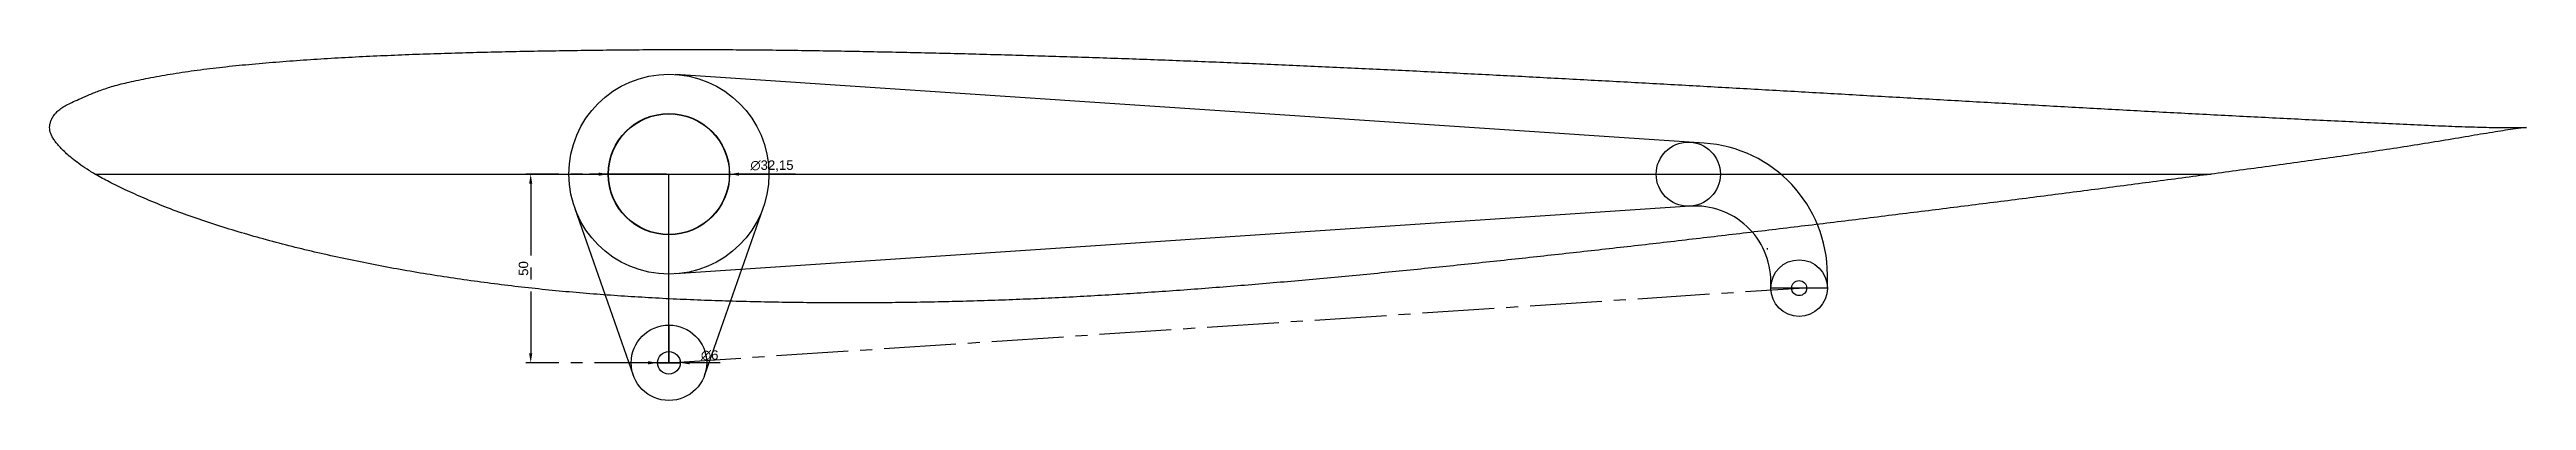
# Model space of a CAD drawing. Header units: millimetres. Extents: x 1725 to 3782, y 769 to 1686.
# Drawn here: x 2387 to 3043, y 1593 to 1686 of the extents above; entities that cross this region are included whole.
import ezdxf

# ---------------------------------------------------------------- set-up
doc = ezdxf.new("R2010")
doc.units = ezdxf.units.MM
doc.linetypes.add('CENTER2', pattern=[28.575, 19.05, -3.175, 3.175, -3.175])
doc.styles.get("Standard").update_dxf_attribs({"font": 'arial.ttf'})
doc.dimstyles.new('ISO-25', dxfattribs={"dimtxt": 2.5, "dimasz": 2.5, "dimexe": 1.25, "dimexo": 0.625, "dimtad": 1, "dimtxsty": 'Standard', "dimcen": 2.5, "dimadec": 0, "dimazin": 0, "dimtfac": 1, "dimtmove": 0, "dimatfit": 3, "dimfxl": 1, "dimarcsym": 0})

msp = doc.modelspace()

# ---------------------------------------------------------------- blocks, each defined once
blk = doc.blocks.new('*D19')
at = {"color": 0, "lineweight": -2, "transparency": 16777216}
for p, q in [((2545.43, 1602.62), (2542.93, 1602.62)), ((2547.93, 1602.62), (2553.93, 1602.62)), ((2564.54, 1602.62), (2556.43, 1602.62))]:
    blk.add_line(p, q, dxfattribs=at)
at = {"color": 0, "transparency": 16777216}
for points in [[(2545.43, 1603.04), (2545.43, 1602.21), (2547.93, 1602.62)], [(2556.43, 1603.04), (2556.43, 1602.21), (2553.93, 1602.62)]]:
    blk.add_solid(points, dxfattribs=at)
at = {"layer": 'Defpoints', "color": 0, "transparency": 16777216}
for p in [(2547.93, 1602.62), (2553.93, 1602.62)]:
    blk.add_point(p, dxfattribs=at)
at = {"color": 0, "transparency": 16777216, "insert": (2561.73, 1604.6), "char_height": 2.5, "attachment_point": 5}
blk.add_mtext('∅6', dxfattribs=at)
blk = doc.blocks.new('*D20')
at = {"color": 0, "lineweight": -2, "transparency": 16777216}
for p, q in [((2532.36, 1652.62), (2529.86, 1652.62)), ((2534.86, 1652.62), (2567.01, 1652.62)), ((2584.43, 1652.62), (2569.51, 1652.62))]:
    blk.add_line(p, q, dxfattribs=at)
at = {"color": 0, "transparency": 16777216}
for points in [[(2532.36, 1653.04), (2532.36, 1652.21), (2534.86, 1652.62)], [(2569.51, 1653.04), (2569.51, 1652.21), (2567.01, 1652.62)]]:
    blk.add_solid(points, dxfattribs=at)
at = {"layer": 'Defpoints', "color": 0, "transparency": 16777216}
for p in [(2534.86, 1652.62), (2567.01, 1652.62)]:
    blk.add_point(p, dxfattribs=at)
at = {"color": 0, "transparency": 16777216, "insert": (2578.22, 1654.79), "char_height": 2.5, "attachment_point": 5}
blk.add_mtext('∅32,15', dxfattribs=at)
blk = doc.blocks.new('*D21')
at = {"color": 0, "linetype": 'CENTER2', "lineweight": -2, "transparency": 16777216}
for p, q in [((2550.31, 1652.62), (2513.07, 1652.62)), ((2514.32, 1650.12), (2514.32, 1605.12)), ((2550.31, 1602.62), (2513.07, 1602.62))]:
    blk.add_line(p, q, dxfattribs=at)
at = {"color": 0, "linetype": 'CENTER2', "transparency": 16777216}
for points in [[(2513.9, 1650.12), (2514.74, 1650.12), (2514.32, 1652.62)], [(2513.9, 1605.12), (2514.74, 1605.12), (2514.32, 1602.62)]]:
    blk.add_solid(points, dxfattribs=at)
at = {"layer": 'Defpoints', "color": 0, "linetype": 'CENTER2', "transparency": 16777216}
for p in [(2550.93, 1652.62), (2514.32, 1602.62), (2550.93, 1602.62)]:
    blk.add_point(p, dxfattribs=at)
at = {"color": 0, "linetype": 'CENTER2', "transparency": 16777216, "insert": (2512.42, 1627.62), "char_height": 2.5, "attachment_point": 5, "rotation": 90}
blk.add_mtext('50', dxfattribs=at)

# ---------------------------------------------------------------- dimensions: what is measured, and where the dimension line sits
for p1, p2, picture, middle in [((2534.856, 1652.625), (2567.006, 1652.625), '*D20', (2578.218, 1654.793)), ((2547.931, 1602.625), (2553.931, 1602.625), '*D19', (2561.734, 1604.596))]:
    dim = msp.add_diameter_dim_2p(p1=p1, p2=p2, dimstyle='ISO-25')
    dim.commit()
    dim.dimension.update_dxf_attribs({"geometry": picture, "text_midpoint": middle})
at = {"linetype": 'CENTER2'}
dim = msp.add_aligned_dim(p1=(2550.931, 1652.625), p2=(2550.931, 1602.625), distance=-36.61, dimstyle='ISO-25', dxfattribs=at)
dim.commit()
dim.dimension.update_dxf_attribs({"geometry": '*D21', "text_midpoint": (2512.419, 1627.625)})

# ---------------------------------------------------------------- linework, layer by layer
for p, q in [((2825.11, 1660.864), (2552.698, 1679.066)), ((2550.931, 1602.625), (2550.931, 1652.625)), ((2526.029, 1643.56), (2541.491, 1599.325)), ((2821.443, 1644.14), (2552.698, 1626.183)), ((2575.832, 1643.56), (2560.371, 1599.325)), ((2841.927, 1632.625), (2841.937, 1633.013)), ((2842.776, 1622.431), (2842.776, 1624.184)), ((2857.776, 1622.431), (2842.776, 1622.431)), ((2857.776, 1622.431), (2857.776, 1625.942)), ((2550.931, 1612.625), (2550.931, 1602.625)), ((2547.931, 1602.625), (2553.931, 1602.625))]:
    msp.add_line(p, q)
at = {"color": 2}
for p, q in [((2398.943, 1652.625), (2534.931, 1652.625)), ((2566.931, 1652.625), (2959.379, 1652.625))]:
    msp.add_line(p, q, dxfattribs=at)
at = {"linetype": 'CENTER2'}
for p, q in [((2550.931, 1652.625), (2847.379, 1652.625)), ((2550.931, 1602.625), (2850.276, 1622.431))]:
    msp.add_line(p, q, dxfattribs=at)
at = {"color": 3}
msp.add_line((2553.931, 1602.625), (2547.931, 1602.625), dxfattribs=at)
for centre, radius in [((2550.931, 1652.625), 26.5), ((2550.931, 1652.625), 16.075), ((2820.931, 1652.625), 8.5), ((2850.276, 1622.431), 7.5), ((2850.276, 1622.431), 2), ((2550.931, 1602.625), 10)]:
    msp.add_circle(centre, radius)
at = {"color": 2}
msp.add_circle((2550.931, 1652.625), 16, dxfattribs=at)
at = {"color": 3}
msp.add_circle((2550.931, 1602.625), 3, dxfattribs=at)
for centre, radius, end in [((2822.776, 1625.942), 35, 86.177446), ((2822.776, 1624.184), 20, 93.822554)]:
    msp.add_arc(centre, radius, 0, end)
at = {"color": 2}
msp.add_spline([(3042.931, 1665.02), (3039.969, 1664.982), (3034.647, 1665.005), (3028.401, 1665.153), (3021.452, 1665.402), (3014.1, 1665.721), (3006.515, 1666.078), (2998.838, 1666.452), (2991.12, 1666.829), (2983.39, 1667.208), (2975.653, 1667.597), (2967.902, 1667.993), (2960.149, 1668.391), (2952.412, 1668.794), (2944.693, 1669.206), (2936.975, 1669.628), (2929.258, 1670.047), (2921.534, 1670.475), (2913.782, 1670.912), (2906.021, 1671.35), (2898.263, 1671.786), (2890.517, 1672.223), (2882.769, 1672.665), (2875.018, 1673.106), (2867.289, 1673.546), (2859.594, 1673.991), (2851.914, 1674.425), (2844.225, 1674.861), (2836.525, 1675.298), (2828.82, 1675.732), (2821.135, 1676.162), (2813.458, 1676.583), (2805.775, 1677.012), (2798.064, 1677.431), (2790.327, 1677.846), (2782.603, 1678.255), (2774.898, 1678.663), (2767.224, 1679.061), (2759.534, 1679.449), (2751.839, 1679.837), (2744.126, 1680.215), (2736.418, 1680.589), (2728.709, 1680.946), (2720.973, 1681.299), (2713.254, 1681.643), (2705.545, 1681.972), (2697.82, 1682.289), (2690.094, 1682.596), (2682.367, 1682.893), (2674.652, 1683.179), (2666.949, 1683.448), (2659.233, 1683.702), (2651.513, 1683.946), (2643.802, 1684.174), (2636.079, 1684.391), (2628.37, 1684.596), (2620.664, 1684.782), (2612.943, 1684.956), (2605.23, 1685.119), (2597.543, 1685.265), (2589.852, 1685.389), (2582.17, 1685.498), (2574.52, 1685.582), (2566.869, 1685.638), (2559.228, 1685.67), (2551.617, 1685.668), (2543.995, 1685.63), (2536.338, 1685.563), (2528.671, 1685.475), (2521.007, 1685.364), (2513.354, 1685.231), (2505.731, 1685.071), (2498.115, 1684.876), (2490.514, 1684.655), (2482.973, 1684.393), (2475.45, 1684.084), (2467.959, 1683.729), (2460.545, 1683.321), (2453.219, 1682.842), (2445.938, 1682.284), (2438.798, 1681.653), (2431.859, 1680.926), (2425.183, 1680.087), (2418.859, 1679.131), (2413.02, 1678.089), (2407.942, 1677.033), (2403.759, 1675.964), (2400.324, 1674.838), (2397.481, 1673.72), (2395.141, 1672.711), (2393.223, 1671.847), (2391.649, 1671.092), (2390.364, 1670.365), (2389.323, 1669.606), (2388.496, 1668.805), (2387.863, 1667.97), (2387.402, 1667.119), (2387.094, 1666.272), (2386.935, 1665.444), (2387.064, 1663.799), (2387.374, 1662.944), (2387.845, 1662.069), (2388.477, 1661.166), (2389.268, 1660.214), (2390.234, 1659.185), (2391.407, 1658.056), (2392.84, 1656.809), (2394.61, 1655.433), (2396.821, 1653.918), (2399.608, 1652.244), (2403.146, 1650.365), (2407.502, 1648.24), (2412.571, 1645.973), (2418.157, 1643.691), (2424.125, 1641.484), (2430.41, 1639.357), (2436.883, 1637.341), (2443.505, 1635.444), (2450.258, 1633.657), (2457.078, 1631.991), (2463.979, 1630.441), (2470.956, 1628.999), (2477.998, 1627.658), (2485.066, 1626.42), (2492.173, 1625.29), (2499.327, 1624.254), (2506.496, 1623.321), (2513.715, 1622.477), (2520.929, 1621.729), (2528.179, 1621.079), (2535.472, 1620.513), (2542.804, 1620.03), (2550.173, 1619.621), (2557.563, 1619.285), (2564.996, 1619.017), (2572.456, 1618.81), (2579.955, 1618.66), (2587.473, 1618.558), (2594.991, 1618.506), (2602.515, 1618.505), (2610.032, 1618.552), (2617.538, 1618.652), (2625.059, 1618.804), (2632.567, 1619.006), (2640.081, 1619.263), (2647.619, 1619.568), (2655.152, 1619.917), (2662.687, 1620.316), (2670.252, 1620.758), (2677.813, 1621.239), (2685.379, 1621.761), (2692.961, 1622.32), (2700.542, 1622.915), (2708.149, 1623.547), (2715.766, 1624.204), (2723.38, 1624.89), (2731.024, 1625.604), (2738.668, 1626.336), (2746.301, 1627.09), (2753.956, 1627.869), (2761.638, 1628.664), (2769.305, 1629.468), (2776.955, 1630.29), (2784.629, 1631.132), (2792.313, 1631.98), (2799.976, 1632.838), (2807.658, 1633.712), (2815.338, 1634.596), (2823.03, 1635.49), (2830.703, 1636.387), (2838.376, 1637.3), (2846.064, 1638.219), (2853.746, 1639.148), (2861.442, 1640.085), (2869.125, 1641.028), (2876.82, 1641.983), (2884.52, 1642.941), (2892.193, 1643.903), (2899.858, 1644.873), (2907.517, 1645.842), (2915.179, 1646.823), (2922.859, 1647.812), (2930.527, 1648.809), (2938.217, 1649.818), (2945.909, 1650.83), (2953.579, 1651.847), (2961.252, 1652.876), (2968.932, 1653.912), (2976.579, 1654.95), (2984.182, 1656.001), (2991.76, 1657.072), (2999.305, 1658.165), (3006.774, 1659.278), (3014.138, 1660.429), (3021.423, 1661.62), (3028.413, 1662.79), (3034.692, 1663.833), (3039.993, 1664.632), (3042.931, 1665.02)], degree=3, dxfattribs=at)

msp.set_redraw_order([(e.dxf.handle, doc.entitydb.next_handle()) for e in msp.query("TEXT MTEXT ATTDEF DIMENSION ARC_DIMENSION")])  # texts and dimensions are drawn at this point

doc.saveas('drawing.dxf')
